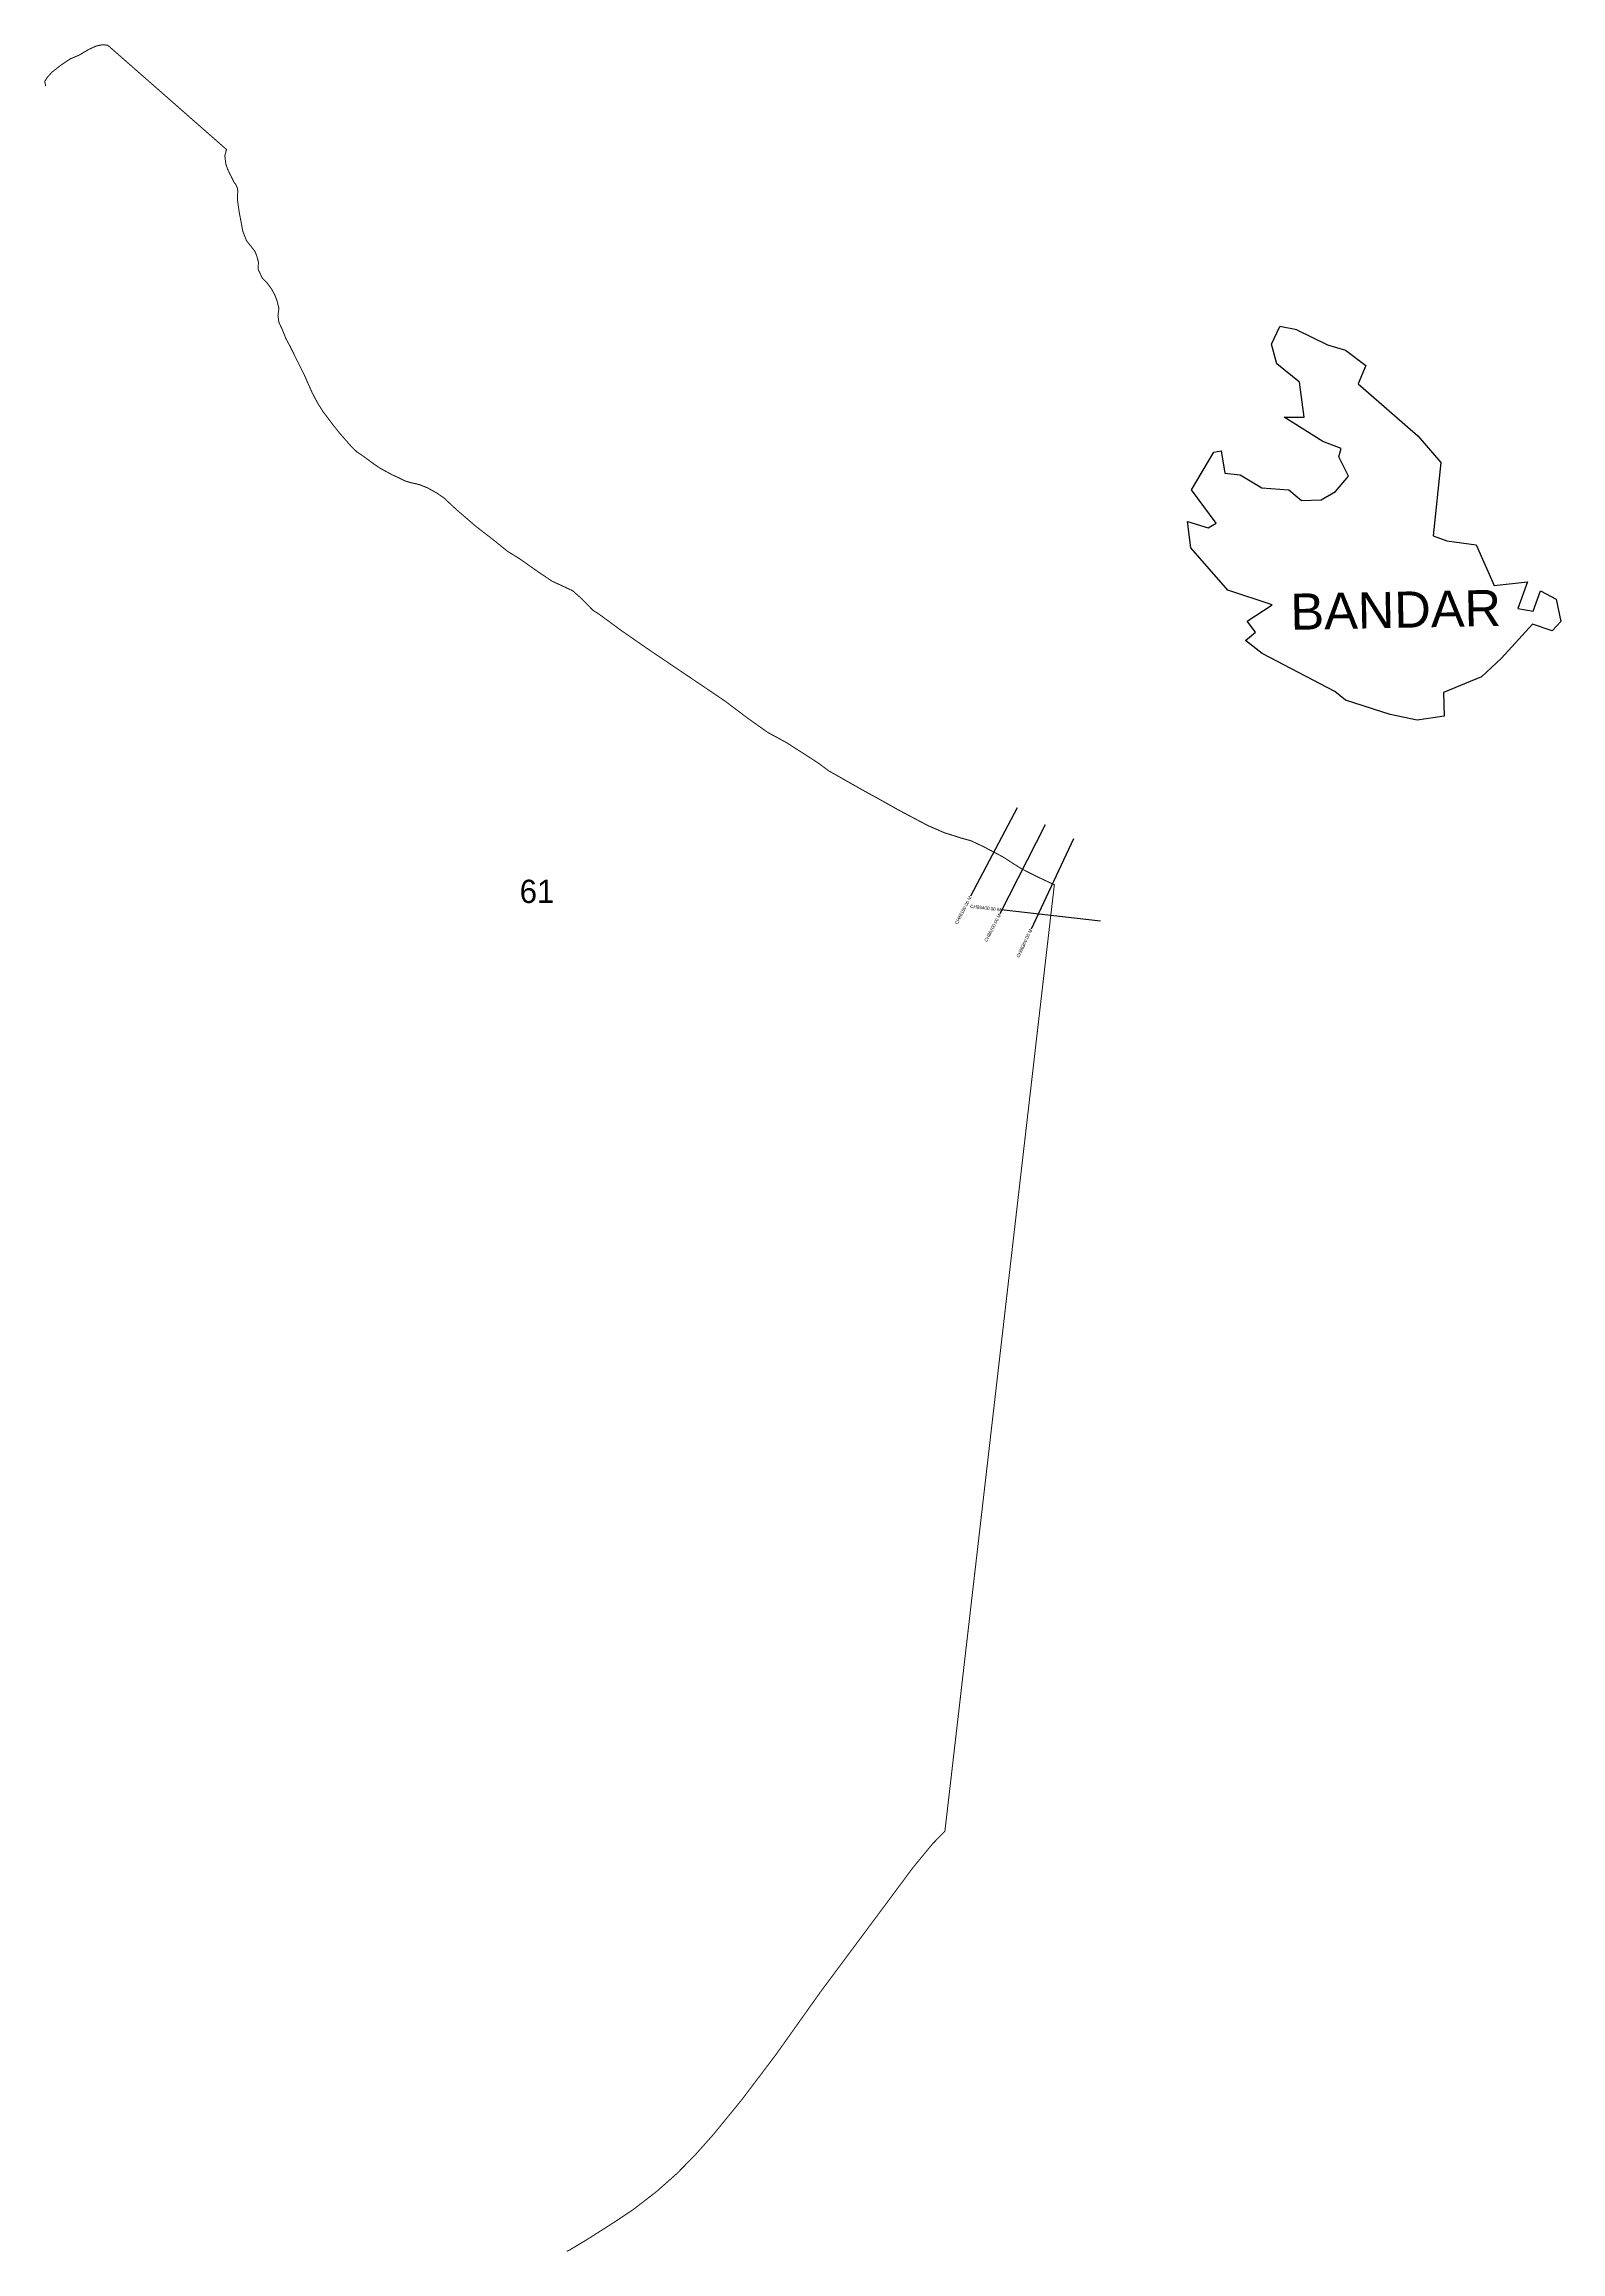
# Model space of a CAD drawing. Header units: metres. Extents: x 262043 to 266603, y 2154153 to 2160788.
import ezdxf
from ezdxf.enums import TextEntityAlignment as Align

# ---------------------------------------------------------------- set-up
doc = ezdxf.new("R2010")
doc.units = ezdxf.units.M
doc.header["$MEASUREMENT"] = 0
for name, color, linetype in [('CS', 134, 'Continuous'), ('CSMark', 6, 'Continuous'), ('NATURALLY PROTECTED', 3, 'Continuous'), ('village', 3, 'Continuous'), ('VILLAGE NAME', 250, 'Continuous')]:
    doc.layers.add(name, color=color, linetype=linetype)

msp = doc.modelspace()

# ---------------------------------------------------------------- linework, layer by layer
at = {"color": 6}
msp.add_lwpolyline([(265809.2, 2159929.6), (265758.2, 2159939.4)], dxfattribs=at)
at = {"layer": 'CS'}
for p, q in [((264968.4, 2158492.3), (264828.5, 2158226.9)), ((265052.2, 2158442), (264916.1, 2158174.6)), ((265137.8, 2158400.1), (265010.2, 2158128.6)), ((265218.5, 2158151.7), (264920.5, 2158186.2))]:
    msp.add_line(p, q, dxfattribs=at)
at = {"layer": 'NATURALLY PROTECTED', "const_width": 3, "flags": 128}
msp.add_lwpolyline([(262048.1, 2160661.7), (262044.9, 2160675.7), (262052.3, 2160687.3), (262066.3, 2160703.2), (262095.3, 2160726), (262120.9, 2160743.1), (262149.1, 2160755.2), (262177.1, 2160771.9), (262199.8, 2160782.2), (262219.1, 2160786.3), (262234.9, 2160784.3), (262591.5, 2160471.3), (262591.5, 2160471.3), (262591.5, 2160471.3), (262591.5, 2160471.3), (262591.5, 2160471.3), (262591.5, 2160471.3), (262591.5, 2160471.3), (262586.5, 2160452.2), (262589.5, 2160427.6), (262594.1, 2160414.4), (262600.9, 2160399), (262605.7, 2160390.2), (262613.9, 2160372.9), (262620.1, 2160365), (262624.4, 2160354.8), (262625.3, 2160347), (262624.4, 2160320.2), (262629.7, 2160283), (262640.8, 2160224.4), (262652.2, 2160196.2), (262664.7, 2160180.9), (262677, 2160165.1), (262682.7, 2160151.1), (262687.4, 2160133.1), (262686.8, 2160110.9), (262699.2, 2160084.5), (262714.6, 2160068.8), (262727.4, 2160051.4), (262737.9, 2160031.3), (262743.9, 2160014.9), (262749, 2159993.6), (262746.2, 2159971.8), (262749.1, 2159951.7), (262758.8, 2159931), (262765.2, 2159915.2), (262769.6, 2159903.8), (262783.2, 2159878.8), (262800.9, 2159842.6), (262825.5, 2159793.4), (262849.3, 2159739.7), (262865.2, 2159709.8), (262881.5, 2159683.8), (262913.6, 2159641.2), (262931.2, 2159619.3), (262951.4, 2159596.1), (262965.2, 2159580.5), (262982.8, 2159563.1), (263002.9, 2159549.4), (263035, 2159525.9), (263054.6, 2159512.6), (263089.3, 2159493.8), (263110.9, 2159483.9), (263127.2, 2159475.6), (263143.5, 2159470.5), (263172.4, 2159463.8), (263196.4, 2159454.1), (263224.7, 2159438.2), (263245.3, 2159424), (263283.5, 2159388.3), (263341.3, 2159338.7), (263394.1, 2159297.9), (263436.9, 2159263.4), (263473.3, 2159240.9), (263518.4, 2159209), (263570.4, 2159173.7), (263600, 2159160.3), (263632.1, 2159145.2), (263659.2, 2159121.3), (263692.8, 2159086.7), (263711.4, 2159074.9), (263776.7, 2159026.8), (263857, 2158971), (263976.3, 2158890.5), (264090, 2158813.8), (264153.8, 2158765.5), (264218.9, 2158719.3), (264275.1, 2158688.6), (264340.3, 2158647), (264373.3, 2158625.3), (264402.6, 2158603.6), (264438.7, 2158583.2), (264506.4, 2158544.7), (264554.3, 2158518.5), (264612.6, 2158485.8), (264699, 2158440), (264749.4, 2158418), (264801.7, 2158401.5), (264829.6, 2158393.9), (264868, 2158375.7), (264925.7, 2158345.3), (264979, 2158311), (265028.1, 2158286), (265080.2, 2158261.5), (265042.5, 2157935.9), (264791.2, 2155763), (264751.2, 2155417.4), (264714.7, 2155380), (264654.8, 2155307.3), (264544.9, 2155159.5), (264378.7, 2154936.3), (264242, 2154744.2), (264140.4, 2154610), (264055.3, 2154505.9), (264000.7, 2154444.5), (263945.2, 2154388.2), (263884.5, 2154334.4), (263814.3, 2154280.3), (263753.3, 2154239.7), (263678.6, 2154192.1), (263622.4, 2154158.3), (263614.7, 2154154.6)], dxfattribs=at)
at = {"layer": 'village', "color": 6}
for points in [[(266602.9, 2159052.7, 0), (266576.4, 2159025.1, 0), (266517.6, 2159044.9, 0), (266424.4, 2158942.4, 0), (266364.4, 2158886.8, 0), (266249.8, 2158839.4, 0), (266252.3, 2158768.2, 0), (266170.6, 2158756.4, 0), (266089.3, 2158772.9, 0), (265955.3, 2158816.3, 0), (265923.5, 2158842.2, 0), (265704.5, 2158956.8, 0), (265654.4, 2158996.1, 0), (265685.3, 2159021.1, 0), (265659.9, 2159054, 0), (265735.1, 2159102.4, 0), (265602.2, 2159146.8, 0), (265490.4, 2159274.2, 0), (265480.2, 2159353.6, 0), (265543.1, 2159334.2, 0), (265567, 2159348.5, 0), (265492.7, 2159448.2, 0), (265559.5, 2159561.3, 0), (265581.3, 2159566.1, 0), (265592.7, 2159498.3, 0), (265638.6, 2159493.6, 0), (265703.9, 2159454, 0), (265785.2, 2159448.6, 0), (265823, 2159416.5, 0), (265882.8, 2159418.1, 0), (265925.1, 2159443.9, 0), (265964.3, 2159489.9, 0), (265935.9, 2159547.3, 0), (265942.4, 2159572.4, 0), (265887, 2159593.8, 0), (265771.2, 2159667.1, 0), (265831.2, 2159667, 0), (265817.3, 2159772.3, 0), (265749.4, 2159827.5, 0), (265733.2, 2159886.4, 0), (265758.2, 2159939.4, 0)], [(265809.2, 2159929.6, 0), (265901.7, 2159884.2, 0), (265955.4, 2159868.7, 0), (266016.9, 2159822, 0), (265993.1, 2159767.4, 0), (266172.5, 2159611, 0), (266242.1, 2159530.6, 0), (266219.2, 2159310.3, 0), (266260.4, 2159295, 0), (266348.2, 2159283.6, 0), (266402.9, 2159160.7, 0), (266502.9, 2159172.4, 0), (266473.9, 2159091.6, 0), (266519.6, 2159084.1, 0), (266541.4, 2159144.5, 0), (266589, 2159120.2, 0), (266602.9, 2159052.7, 0)]]:
    msp.add_polyline3d(points, dxfattribs=at)

# ---------------------------------------------------------------- texts
at = {"insert": (263472.9, 2158276.8), "char_height": 70, "attachment_point": 1}
msp.add_mtext_dynamic_manual_height_columns('61', width=95.172, gutter_width=1, heights=[0], dxfattribs=at)
at = {"layer": 'CSMark'}
for s, rotation, p in [('CH86100.00 M', 62.19687, (264828, 2158226.1)), ('CH86400.00 M', 353.40267, (264919.5, 2158186.3)), ('CH86200.00 M', 63.02294, (264915.7, 2158173.8)), ('CH86300.00 M', 64.82133, (265009.8, 2158127.7))]:
    msp.add_text(s, height=10, rotation=rotation, dxfattribs=at).set_placement(p, align=Align.MIDDLE_RIGHT)
at = {"layer": 'VILLAGE NAME', "insert": (265788.8, 2159136.2), "char_height": 108.748, "attachment_point": 1, "rotation": 1.10283}
msp.add_mtext_dynamic_manual_height_columns('{\\fArial|b0|i0|c0|p34;BANDAR}', width=726.929, gutter_width=543.7, heights=[0], dxfattribs=at)

doc.saveas('drawing.dxf')
